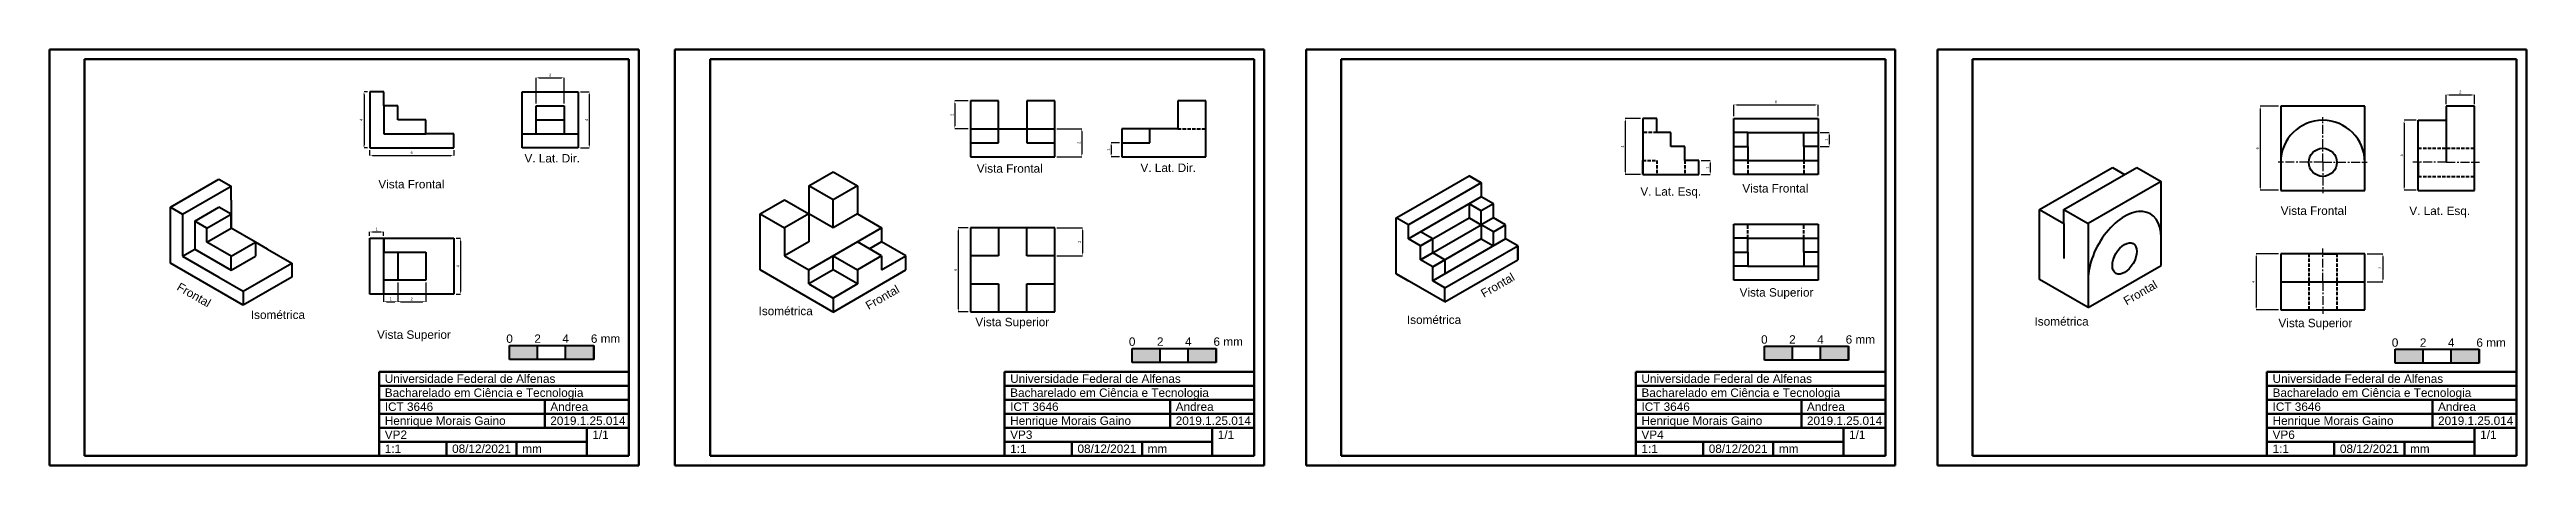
# Model space of a CAD drawing. Header units: centimetres. Extents: x 54 to 321, y 19 to 48.
# Drawn here: x 54.2 to 230.8, y 18.6 to 48.3 of the extents above; entities that cross this region are included whole.
import ezdxf
from ezdxf.enums import TextEntityAlignment as Align

# ---------------------------------------------------------------- set-up
doc = ezdxf.new("R2010")
doc.units = ezdxf.units.CM
doc.linetypes.add('ACAD_ISO02W100', pattern=[15, 12, -3])
doc.linetypes.add('CENTER', pattern=[50.8, 31.75, -6.35, 6.35, -6.35])
doc.layers.get('0').update_dxf_attribs({"lineweight": 50})
for name, color, linetype, lineweight in [('ARESTA', 6, 'Continuous', 40), ('ARESTA NV', 6, 'ACAD_ISO02W100', 40), ('COTAS', 1, 'Continuous', 15), ('EIXOS', 5, 'CENTER', 30), ('TEXTO', 4, 'Continuous', 30)]:
    doc.layers.add(name, color=color, linetype=linetype, lineweight=lineweight)
doc.styles.get("Standard").update_dxf_attribs({"font": 'arial.ttf'})
doc.styles.add('style1', font='arial.ttf', dxfattribs={"height": 0.6})
doc.styles.add('style1-5 cota', font='arial.ttf', dxfattribs={"height": 1})
doc.dimstyles.new('Copy of cota 1-5', dxfattribs={"dimtxt": 0.2, "dimasz": 0.2, "dimexe": 0, "dimexo": 0.1625, "dimgap": 0.1, "dimtad": 1, "dimtxsty": 'Standard', "dimcen": 0.09, "dimclrd": 256, "dimclre": 256, "dimclrt": 256, "dimadec": 0, "dimazin": 0, "dimtfac": 1, "dimtmove": 0, "dimatfit": 3, "dimfxl": 1, "dimarcsym": 0})

msp = doc.modelspace()

# ---------------------------------------------------------------- texts
at = {"layer": 'ARESTA', "style": 'style1'}
for s, p in [('0', (87.016, 27.194)), ('2', (89.016, 27.194)), ('4', (91.016, 27.194)), ('6 mm', (93.861, 27.194)), ('0', (131.403, 26.981)), ('2', (133.403, 26.981)), ('4', (135.403, 26.981)), ('6 mm', (138.248, 26.981)), ('0', (176.473, 27.135)), ('2', (178.473, 27.135)), ('4', (180.473, 27.135)), ('6 mm', (183.318, 27.135)), ('0', (221.438, 26.913)), ('2', (223.438, 26.913)), ('4', (225.438, 26.913)), ('6 mm', (228.283, 26.913))]:
    msp.add_text(s, height=0.6, dxfattribs=at).set_placement(p, align=Align.BOTTOM_CENTER)
at = {"layer": 'TEXTO', "style": 'style1'}
for s, p in [('Universidade Federal de Alfenas', (78.121, 25.115)), ('Universidade Federal de Alfenas', (122.707, 25.115)), ('Universidade Federal de Alfenas', (167.71, 25.115)), ('Universidade Federal de Alfenas', (212.705, 25.115)), ('Bacharelado em Ciência e Tecnologia', (78.121, 24.115)), ('ICT 3646', (78.121, 23.115)), ('Andrea', (89.921, 23.115)), ('Bacharelado em Ciência e Tecnologia', (122.707, 24.115)), ('ICT 3646', (122.707, 23.115)), ('Andrea', (134.507, 23.115)), ('Bacharelado em Ciência e Tecnologia', (167.71, 24.115)), ('ICT 3646', (167.71, 23.115)), ('Andrea', (179.51, 23.115)), ('Bacharelado em Ciência e Tecnologia', (212.705, 24.115)), ('ICT 3646', (212.705, 23.115)), ('Andrea', (224.505, 23.115)), ('Henrique Morais Gaino', (78.121, 22.115)), ('2019.1.25.014', (89.921, 22.115)), ('Henrique Morais Gaino', (122.707, 22.115)), ('2019.1.25.014', (134.507, 22.115)), ('Henrique Morais Gaino', (167.71, 22.115)), ('2019.1.25.014', (179.51, 22.115)), ('Henrique Morais Gaino', (212.705, 22.115)), ('2019.1.25.014', (224.505, 22.115)), ('VP2', (78.121, 21.115)), ('1:1', (78.121, 20.115)), ('08/12/2021', (82.921, 20.115)), ('mm', (87.921, 20.115)), ('1/1', (92.921, 21.115)), ('VP3', (122.707, 21.115)), ('1:1', (122.707, 20.115)), ('08/12/2021', (127.507, 20.115)), ('mm', (132.507, 20.115)), ('1/1', (137.507, 21.115)), ('VP4', (167.71, 21.115)), ('1:1', (167.71, 20.115)), ('08/12/2021', (172.51, 20.115)), ('mm', (177.51, 20.115)), ('1/1', (182.51, 21.115)), ('VP6', (212.705, 21.115)), ('1:1', (212.705, 20.115)), ('08/12/2021', (217.505, 20.115)), ('mm', (222.505, 20.115)), ('1/1', (227.505, 21.115))]:
    msp.add_text(s, height=0.6, dxfattribs=at).set_placement(p, align=Align.TOP_LEFT)
at = {"layer": 'TEXTO', "char_height": 0.6, "attachment_point": 1, "style": 'style1'}
for s, insert, width in [('V. Lat. Dir.', (88.08, 40.849), 4.25648), ('Vista Frontal', (77.664, 39), 4.91589), ('Vista Frontal', (120.323, 40.122), 4.91589), ('Vista Frontal', (174.903, 38.703), 4.91589), ('Vista Frontal', (213.285, 37.107), 4.91589), ('Vista Superior', (174.706, 31.274), 5.49222), ('Isométrica', (68.57, 29.677), 0.36801), ('Vista Superior', (77.57, 28.26), 5.49222), ('Isométrica', (104.768, 29.946), 0.36801), ('Vista Superior', (120.224, 29.161), 5.49222), ('Isométrica', (150.99, 29.322), 0.36801), ('Isométrica', (195.733, 29.203), 0.36801), ('Vista Superior', (213.123, 29.09), 5.49222)]:
    msp.add_mtext(s, dxfattribs=dict(at, insert=insert, width=width))
for s, insert in [('V. Lat. Dir.', (131.995, 40.171)), ('V. Lat. Esq.', (167.634, 38.479)), ('V. Lat. Esq.', (222.455, 37.098))]:
    msp.add_mtext(s, dxfattribs=dict(at, insert=insert))
at = {"layer": 'TEXTO', "char_height": 0.6, "width": 1.78103, "attachment_point": 1, "style": 'style1-5 cota'}
for insert, rotation in [((156.179, 31.1), 30), ((201.996, 30.564), 30), ((63.537, 31.709), 330), ((112.313, 30.233), 30)]:
    msp.add_mtext('Frontal', dxfattribs=dict(at, insert=insert, rotation=rotation))

# ---------------------------------------------------------------- blocks, each defined once
blk = doc.blocks.new('*D77')
at = {"layer": 'COTAS', "lineweight": -2, "transparency": 16777216}
for p, q in [((77.04, 41.13), (77.04, 40.75)), ((77.24, 40.75), (82.84, 40.75)), ((83.04, 41.13), (83.04, 40.75))]:
    blk.add_line(p, q, dxfattribs=at)
at = {"layer": 'COTAS', "transparency": 16777216}
for points in [[(77.24, 40.78), (77.24, 40.72), (77.04, 40.75)], [(82.84, 40.78), (82.84, 40.72), (83.04, 40.75)]]:
    blk.add_solid(points, dxfattribs=at)
at = {"layer": 'Defpoints', "color": 0, "transparency": 16777216}
for p in [(77.04, 41.29), (83.04, 41.29), (83.04, 40.75)]:
    blk.add_point(p, dxfattribs=at)
at = {"layer": 'COTAS', "transparency": 16777216, "insert": (80.04, 40.95), "char_height": 0.2, "attachment_point": 5}
blk.add_mtext('6', dxfattribs=at)
blk = doc.blocks.new('*D78')
at = {"layer": 'COTAS', "lineweight": -2, "transparency": 16777216}
for p, q in [((76.88, 45.29), (76.64, 45.29)), ((76.64, 45.09), (76.64, 41.49)), ((76.88, 41.29), (76.64, 41.29))]:
    blk.add_line(p, q, dxfattribs=at)
at = {"layer": 'COTAS', "transparency": 16777216}
for points in [[(76.6, 45.09), (76.67, 45.09), (76.64, 45.29)], [(76.6, 41.49), (76.67, 41.49), (76.64, 41.29)]]:
    blk.add_solid(points, dxfattribs=at)
at = {"layer": 'Defpoints', "color": 0, "transparency": 16777216}
for p in [(77.04, 45.29), (76.64, 41.29), (77.04, 41.29)]:
    blk.add_point(p, dxfattribs=at)
at = {"layer": 'COTAS', "transparency": 16777216, "insert": (76.44, 43.29), "char_height": 0.2, "attachment_point": 5, "rotation": 90}
blk.add_mtext('4', dxfattribs=at)
blk = doc.blocks.new('*D79')
at = {"layer": 'COTAS', "lineweight": -2, "transparency": 16777216}
for p, q in [((92.07, 45.29), (92.7, 45.29)), ((92.7, 45.09), (92.7, 41.49)), ((92.07, 41.29), (92.7, 41.29))]:
    blk.add_line(p, q, dxfattribs=at)
at = {"layer": 'COTAS', "transparency": 16777216}
for points in [[(92.66, 45.09), (92.73, 45.09), (92.7, 45.29)], [(92.66, 41.49), (92.73, 41.49), (92.7, 41.29)]]:
    blk.add_solid(points, dxfattribs=at)
at = {"layer": 'Defpoints', "color": 0, "transparency": 16777216}
for p in [(91.91, 45.29), (91.91, 41.29), (92.7, 41.29)]:
    blk.add_point(p, dxfattribs=at)
at = {"layer": 'COTAS', "transparency": 16777216, "insert": (92.5, 43.29), "char_height": 0.2, "attachment_point": 5, "rotation": 90}
blk.add_mtext('4', dxfattribs=at)
blk = doc.blocks.new('*D80')
at = {"layer": 'COTAS', "lineweight": -2, "transparency": 16777216}
for p, q in [((77.04, 35), (77.04, 35.29)), ((77.24, 35.29), (77.84, 35.29)), ((78.04, 35), (78.04, 35.29))]:
    blk.add_line(p, q, dxfattribs=at)
at = {"layer": 'COTAS', "transparency": 16777216}
for points in [[(77.24, 35.32), (77.24, 35.25), (77.04, 35.29)], [(77.84, 35.32), (77.84, 35.25), (78.04, 35.29)]]:
    blk.add_solid(points, dxfattribs=at)
at = {"layer": 'Defpoints', "color": 0, "transparency": 16777216}
for p in [(77.04, 34.84), (78.04, 35.29), (78.04, 34.84)]:
    blk.add_point(p, dxfattribs=at)
at = {"layer": 'COTAS', "transparency": 16777216, "insert": (77.54, 35.49), "char_height": 0.2, "attachment_point": 5}
blk.add_mtext('1', dxfattribs=at)
blk = doc.blocks.new('*D81')
at = {"layer": 'COTAS', "lineweight": -2, "transparency": 16777216}
for p, q in [((83.21, 34.84), (83.53, 34.84)), ((83.53, 34.64), (83.53, 31.04)), ((83.21, 30.84), (83.53, 30.84))]:
    blk.add_line(p, q, dxfattribs=at)
at = {"layer": 'COTAS', "transparency": 16777216}
for points in [[(83.49, 34.64), (83.56, 34.64), (83.53, 34.84)], [(83.49, 31.04), (83.56, 31.04), (83.53, 30.84)]]:
    blk.add_solid(points, dxfattribs=at)
at = {"layer": 'Defpoints', "color": 0, "transparency": 16777216}
for p in [(83.04, 34.84), (83.04, 30.84), (83.53, 30.84)]:
    blk.add_point(p, dxfattribs=at)
at = {"layer": 'COTAS', "transparency": 16777216, "insert": (83.33, 32.84), "char_height": 0.2, "attachment_point": 5, "rotation": 90}
blk.add_mtext('4', dxfattribs=at)
blk = doc.blocks.new('*D82')
at = {"layer": 'COTAS', "lineweight": -2, "transparency": 16777216}
for p, q in [((79.04, 31.68), (79.04, 30.31)), ((79.24, 30.31), (80.84, 30.31)), ((81.04, 31.68), (81.04, 30.31))]:
    blk.add_line(p, q, dxfattribs=at)
at = {"layer": 'COTAS', "transparency": 16777216}
for points in [[(79.24, 30.35), (79.24, 30.28), (79.04, 30.31)], [(80.84, 30.35), (80.84, 30.28), (81.04, 30.31)]]:
    blk.add_solid(points, dxfattribs=at)
at = {"layer": 'Defpoints', "color": 0, "transparency": 16777216}
for p in [(79.04, 31.84), (81.04, 31.84), (81.04, 30.31)]:
    blk.add_point(p, dxfattribs=at)
at = {"layer": 'COTAS', "transparency": 16777216, "insert": (80.04, 30.51), "char_height": 0.2, "attachment_point": 5}
blk.add_mtext('2', dxfattribs=at)
blk = doc.blocks.new('*D83')
at = {"layer": 'COTAS', "lineweight": -2, "transparency": 16777216}
for p, q in [((78.04, 31.68), (78.04, 30.31)), ((78.24, 30.31), (78.84, 30.31)), ((79.04, 31.68), (79.04, 30.31))]:
    blk.add_line(p, q, dxfattribs=at)
at = {"layer": 'COTAS', "transparency": 16777216}
for points in [[(78.24, 30.35), (78.24, 30.28), (78.04, 30.31)], [(78.84, 30.35), (78.84, 30.28), (79.04, 30.31)]]:
    blk.add_solid(points, dxfattribs=at)
at = {"layer": 'Defpoints', "color": 0, "transparency": 16777216}
for p in [(78.04, 31.84), (79.04, 31.84), (79.04, 30.31)]:
    blk.add_point(p, dxfattribs=at)
at = {"layer": 'COTAS', "transparency": 16777216, "insert": (78.54, 30.51), "char_height": 0.2, "attachment_point": 5}
blk.add_mtext('1', dxfattribs=at)
blk = doc.blocks.new('*D84')
at = {"layer": 'COTAS', "lineweight": -2, "transparency": 16777216}
for p, q in [((88.91, 44.46), (88.91, 46.29)), ((89.11, 46.29), (90.71, 46.29)), ((90.91, 44.46), (90.91, 46.29))]:
    blk.add_line(p, q, dxfattribs=at)
at = {"layer": 'COTAS', "transparency": 16777216}
for points in [[(89.11, 46.33), (89.11, 46.26), (88.91, 46.29)], [(90.71, 46.33), (90.71, 46.26), (90.91, 46.29)]]:
    blk.add_solid(points, dxfattribs=at)
at = {"layer": 'Defpoints', "color": 0, "transparency": 16777216}
for p in [(90.91, 46.29), (88.91, 44.29), (90.91, 44.29)]:
    blk.add_point(p, dxfattribs=at)
at = {"layer": 'COTAS', "transparency": 16777216, "insert": (89.91, 46.49), "char_height": 0.2, "attachment_point": 5}
blk.add_mtext('2', dxfattribs=at)
blk = doc.blocks.new('*D14')
at = {"layer": 'COTAS', "lineweight": -2, "transparency": 16777216}
for p, q in [((119.72, 35.59), (119.01, 35.59)), ((119.01, 35.39), (119.01, 29.79)), ((119.72, 29.59), (119.01, 29.59))]:
    blk.add_line(p, q, dxfattribs=at)
at = {"layer": 'COTAS', "transparency": 16777216}
for points in [[(118.97, 35.39), (119.04, 35.39), (119.01, 35.59)], [(118.97, 29.79), (119.04, 29.79), (119.01, 29.59)]]:
    blk.add_solid(points, dxfattribs=at)
at = {"layer": 'Defpoints', "color": 0, "transparency": 16777216}
for p in [(119.88, 35.59), (119.01, 29.59), (119.88, 29.59)]:
    blk.add_point(p, dxfattribs=at)
at = {"layer": 'COTAS', "transparency": 16777216, "insert": (118.81, 32.59), "char_height": 0.2, "attachment_point": 5, "rotation": 90}
blk.add_mtext('6', dxfattribs=at)
blk = doc.blocks.new('*D15')
at = {"layer": 'COTAS', "lineweight": -2, "transparency": 16777216}
for p, q in [((126.04, 35.59), (127.86, 35.59)), ((127.86, 35.39), (127.86, 33.79)), ((126.04, 33.59), (127.86, 33.59))]:
    blk.add_line(p, q, dxfattribs=at)
at = {"layer": 'COTAS', "transparency": 16777216}
for points in [[(127.82, 35.39), (127.89, 35.39), (127.86, 35.59)], [(127.82, 33.79), (127.89, 33.79), (127.86, 33.59)]]:
    blk.add_solid(points, dxfattribs=at)
at = {"layer": 'Defpoints', "color": 0, "transparency": 16777216}
for p in [(125.88, 35.59), (125.88, 33.59), (127.86, 33.59)]:
    blk.add_point(p, dxfattribs=at)
at = {"layer": 'COTAS', "transparency": 16777216, "insert": (127.66, 34.59), "char_height": 0.2, "attachment_point": 5, "rotation": 90}
blk.add_mtext('2', dxfattribs=at)
blk = doc.blocks.new('*D16')
at = {"layer": 'COTAS', "lineweight": -2, "transparency": 16777216}
for p, q in [((119.72, 44.66), (118.76, 44.66)), ((118.76, 44.46), (118.76, 42.86)), ((119.72, 42.66), (118.76, 42.66))]:
    blk.add_line(p, q, dxfattribs=at)
at = {"layer": 'COTAS', "transparency": 16777216}
for points in [[(118.73, 44.46), (118.79, 44.46), (118.76, 44.66)], [(118.73, 42.86), (118.79, 42.86), (118.76, 42.66)]]:
    blk.add_solid(points, dxfattribs=at)
at = {"layer": 'Defpoints', "color": 0, "transparency": 16777216}
for p in [(119.88, 44.66), (118.76, 42.66), (119.88, 42.66)]:
    blk.add_point(p, dxfattribs=at)
at = {"layer": 'COTAS', "transparency": 16777216, "insert": (118.56, 43.66), "char_height": 0.2, "attachment_point": 5, "rotation": 90}
blk.add_mtext('2', dxfattribs=at)
blk = doc.blocks.new('*D17')
at = {"layer": 'COTAS', "lineweight": -2, "transparency": 16777216}
for p, q in [((126.04, 42.66), (127.81, 42.66)), ((127.81, 42.46), (127.81, 40.86)), ((126.04, 40.66), (127.81, 40.66))]:
    blk.add_line(p, q, dxfattribs=at)
at = {"layer": 'COTAS', "transparency": 16777216}
for points in [[(127.78, 42.46), (127.85, 42.46), (127.81, 42.66)], [(127.78, 40.86), (127.85, 40.86), (127.81, 40.66)]]:
    blk.add_solid(points, dxfattribs=at)
at = {"layer": 'Defpoints', "color": 0, "transparency": 16777216}
for p in [(125.88, 42.66), (125.88, 40.66), (127.81, 40.66)]:
    blk.add_point(p, dxfattribs=at)
at = {"layer": 'COTAS', "transparency": 16777216, "insert": (127.61, 41.66), "char_height": 0.2, "attachment_point": 5, "rotation": 90}
blk.add_mtext('2', dxfattribs=at)
blk = doc.blocks.new('*D18')
at = {"layer": 'COTAS', "lineweight": -2, "transparency": 16777216}
for p, q in [((130.5, 41.66), (129.9, 41.66)), ((129.9, 41.46), (129.9, 40.86)), ((130.5, 40.66), (129.9, 40.66))]:
    blk.add_line(p, q, dxfattribs=at)
at = {"layer": 'COTAS', "transparency": 16777216}
for points in [[(129.87, 41.46), (129.94, 41.46), (129.9, 41.66)], [(129.87, 40.86), (129.94, 40.86), (129.9, 40.66)]]:
    blk.add_solid(points, dxfattribs=at)
at = {"layer": 'Defpoints', "color": 0, "transparency": 16777216}
for p in [(129.9, 40.66), (130.66, 41.66), (130.66, 40.66)]:
    blk.add_point(p, dxfattribs=at)
at = {"layer": 'COTAS', "transparency": 16777216, "insert": (129.7, 41.16), "char_height": 0.2, "attachment_point": 5, "rotation": 90}
blk.add_mtext('1', dxfattribs=at)
blk = doc.blocks.new('*D19')
at = {"layer": 'COTAS', "lineweight": -2, "transparency": 16777216}
for p, q in [((167.64, 43.39), (166.56, 43.39)), ((166.56, 43.19), (166.56, 39.59)), ((167.64, 39.39), (166.56, 39.39))]:
    blk.add_line(p, q, dxfattribs=at)
at = {"layer": 'COTAS', "transparency": 16777216}
for points in [[(166.52, 43.19), (166.59, 43.19), (166.56, 43.39)], [(166.52, 39.59), (166.59, 39.59), (166.56, 39.39)]]:
    blk.add_solid(points, dxfattribs=at)
at = {"layer": 'Defpoints', "color": 0, "transparency": 16777216}
for p in [(167.8, 43.39), (166.56, 39.39), (167.8, 39.39)]:
    blk.add_point(p, dxfattribs=at)
at = {"layer": 'COTAS', "transparency": 16777216, "insert": (166.36, 41.39), "char_height": 0.2, "attachment_point": 5, "rotation": 90}
blk.add_mtext('4', dxfattribs=at)
blk = doc.blocks.new('*D20')
at = {"layer": 'COTAS', "lineweight": -2, "transparency": 16777216}
for p, q in [((171.97, 40.39), (172.61, 40.39)), ((171.97, 39.39), (172.61, 39.39)), ((172.61, 40.19), (172.61, 39.59))]:
    blk.add_line(p, q, dxfattribs=at)
at = {"layer": 'COTAS', "transparency": 16777216}
for points in [[(172.58, 40.19), (172.65, 40.19), (172.61, 40.39)], [(172.58, 39.59), (172.65, 39.59), (172.61, 39.39)]]:
    blk.add_solid(points, dxfattribs=at)
at = {"layer": 'Defpoints', "color": 0, "transparency": 16777216}
for p in [(171.8, 40.39), (171.8, 39.39), (172.61, 39.39)]:
    blk.add_point(p, dxfattribs=at)
at = {"layer": 'COTAS', "transparency": 16777216, "insert": (172.41, 39.89), "char_height": 0.2, "attachment_point": 5, "rotation": 90}
blk.add_mtext('1', dxfattribs=at)
blk = doc.blocks.new('*D21')
at = {"layer": 'COTAS', "lineweight": -2, "transparency": 16777216}
for p, q in [((174.3, 43.56), (174.3, 44.36)), ((174.5, 44.36), (180.1, 44.36)), ((180.3, 43.56), (180.3, 44.36))]:
    blk.add_line(p, q, dxfattribs=at)
at = {"layer": 'COTAS', "transparency": 16777216}
for points in [[(174.5, 44.39), (174.5, 44.33), (174.3, 44.36)], [(180.1, 44.39), (180.1, 44.33), (180.3, 44.36)]]:
    blk.add_solid(points, dxfattribs=at)
at = {"layer": 'Defpoints', "color": 0, "transparency": 16777216}
for p in [(180.3, 44.36), (174.3, 43.39), (180.3, 43.39)]:
    blk.add_point(p, dxfattribs=at)
at = {"layer": 'COTAS', "transparency": 16777216, "insert": (177.3, 44.56), "char_height": 0.2, "attachment_point": 5}
blk.add_mtext('6', dxfattribs=at)
blk = doc.blocks.new('*D51')
at = {"layer": 'COTAS', "lineweight": -2, "transparency": 16777216}
for p, q in [((180.46, 42.39), (181.09, 42.39)), ((180.46, 41.39), (181.09, 41.39)), ((181.09, 42.19), (181.09, 41.59))]:
    blk.add_line(p, q, dxfattribs=at)
at = {"layer": 'COTAS', "transparency": 16777216}
for points in [[(181.06, 42.19), (181.13, 42.19), (181.09, 42.39)], [(181.06, 41.59), (181.13, 41.59), (181.09, 41.39)]]:
    blk.add_solid(points, dxfattribs=at)
at = {"layer": 'Defpoints', "color": 0, "transparency": 16777216}
for p in [(180.3, 42.39), (180.3, 41.39), (181.09, 41.39)]:
    blk.add_point(p, dxfattribs=at)
at = {"layer": 'COTAS', "transparency": 16777216, "insert": (180.89, 41.89), "char_height": 0.2, "attachment_point": 5, "rotation": 90}
blk.add_mtext('1', dxfattribs=at)
blk = doc.blocks.new('*D22')
at = {"layer": 'COTAS', "lineweight": -2, "transparency": 16777216}
for p, q in [((213.12, 33.73), (211.53, 33.73)), ((211.53, 33.53), (211.53, 29.93)), ((213.12, 29.73), (211.53, 29.73))]:
    blk.add_line(p, q, dxfattribs=at)
at = {"layer": 'COTAS', "transparency": 16777216}
for points in [[(211.5, 33.53), (211.57, 33.53), (211.53, 33.73)], [(211.5, 29.93), (211.57, 29.93), (211.53, 29.73)]]:
    blk.add_solid(points, dxfattribs=at)
at = {"layer": 'Defpoints', "color": 0, "transparency": 16777216}
for p in [(213.28, 33.73), (211.53, 29.73), (213.28, 29.73)]:
    blk.add_point(p, dxfattribs=at)
at = {"layer": 'COTAS', "transparency": 16777216, "insert": (211.33, 31.73), "char_height": 0.2, "attachment_point": 5, "rotation": 90}
blk.add_mtext('4', dxfattribs=at)
blk = doc.blocks.new('*D23')
at = {"layer": 'COTAS', "lineweight": -2, "transparency": 16777216}
for p, q in [((213.12, 44.26), (211.82, 44.26)), ((211.82, 44.06), (211.82, 38.46)), ((213.12, 38.26), (211.82, 38.26))]:
    blk.add_line(p, q, dxfattribs=at)
at = {"layer": 'COTAS', "transparency": 16777216}
for points in [[(211.79, 44.06), (211.86, 44.06), (211.82, 44.26)], [(211.79, 38.46), (211.86, 38.46), (211.82, 38.26)]]:
    blk.add_solid(points, dxfattribs=at)
at = {"layer": 'Defpoints', "color": 0, "transparency": 16777216}
for p in [(213.28, 44.26), (211.82, 38.26), (213.28, 38.26)]:
    blk.add_point(p, dxfattribs=at)
at = {"layer": 'COTAS', "transparency": 16777216, "insert": (211.62, 41.26), "char_height": 0.2, "attachment_point": 5, "rotation": 90}
blk.add_mtext('6', dxfattribs=at)
blk = doc.blocks.new('*D24')
at = {"layer": 'COTAS', "lineweight": -2, "transparency": 16777216}
for p, q in [((222.93, 43.26), (222.08, 43.26)), ((222.08, 43.06), (222.08, 38.46)), ((222.93, 38.26), (222.08, 38.26))]:
    blk.add_line(p, q, dxfattribs=at)
at = {"layer": 'COTAS', "transparency": 16777216}
for points in [[(222.05, 43.06), (222.11, 43.06), (222.08, 43.26)], [(222.05, 38.46), (222.11, 38.46), (222.08, 38.26)]]:
    blk.add_solid(points, dxfattribs=at)
at = {"layer": 'Defpoints', "color": 0, "transparency": 16777216}
for p in [(223.09, 43.26), (222.08, 38.26), (223.09, 38.26)]:
    blk.add_point(p, dxfattribs=at)
at = {"layer": 'COTAS', "transparency": 16777216, "insert": (221.88, 40.76), "char_height": 0.2, "attachment_point": 5, "rotation": 90}
blk.add_mtext('5', dxfattribs=at)
blk = doc.blocks.new('*D49')
at = {"layer": 'COTAS', "lineweight": -2, "transparency": 16777216}
for p, q in [((219.45, 33.73), (220.57, 33.73)), ((220.57, 33.53), (220.57, 31.93)), ((219.45, 31.73), (220.57, 31.73))]:
    blk.add_line(p, q, dxfattribs=at)
at = {"layer": 'COTAS', "transparency": 16777216}
for points in [[(220.54, 33.53), (220.6, 33.53), (220.57, 33.73)], [(220.54, 31.93), (220.6, 31.93), (220.57, 31.73)]]:
    blk.add_solid(points, dxfattribs=at)
at = {"layer": 'Defpoints', "color": 0, "transparency": 16777216}
for p in [(219.28, 33.73), (219.28, 31.73), (220.57, 31.73)]:
    blk.add_point(p, dxfattribs=at)
at = {"layer": 'COTAS', "transparency": 16777216, "insert": (220.37, 32.73), "char_height": 0.2, "attachment_point": 5, "rotation": 90}
blk.add_mtext('2', dxfattribs=at)
blk = doc.blocks.new('*D50')
at = {"layer": 'COTAS', "lineweight": -2, "transparency": 16777216}
for p, q in [((225.09, 44.42), (225.09, 45.07)), ((225.29, 45.07), (226.89, 45.07)), ((227.09, 44.42), (227.09, 45.07))]:
    blk.add_line(p, q, dxfattribs=at)
at = {"layer": 'COTAS', "transparency": 16777216}
for points in [[(225.29, 45.1), (225.29, 45.03), (225.09, 45.07)], [(226.89, 45.1), (226.89, 45.03), (227.09, 45.07)]]:
    blk.add_solid(points, dxfattribs=at)
at = {"layer": 'Defpoints', "color": 0, "transparency": 16777216}
for p in [(225.09, 44.26), (227.09, 45.07), (227.09, 44.26)]:
    blk.add_point(p, dxfattribs=at)
at = {"layer": 'COTAS', "transparency": 16777216, "insert": (226.09, 45.27), "char_height": 0.2, "attachment_point": 5}
blk.add_mtext('2', dxfattribs=at)

# ---------------------------------------------------------------- dimensions: what is measured, and where the dimension line sits
at = {"layer": 'COTAS', "transparency": 33554687}
for base, p1, p2, picture, middle in [((90.911, 46.292), (88.911, 44.295), (90.911, 44.295), '*D84', (89.911, 46.493)), ((83.044, 40.748), (77.044, 41.295), (83.044, 41.295), '*D77', (80.044, 40.95)), ((78.044, 35.287), (77.044, 34.839), (78.044, 34.839), '*D80', (77.544, 35.488)), ((79.044, 30.312), (78.044, 31.839), (79.044, 31.839), '*D83', (78.544, 30.512)), ((81.044, 30.312), (79.044, 31.839), (81.044, 31.839), '*D82', (80.044, 30.512))]:
    dim = msp.add_linear_dim(base=base, p1=p1, p2=p2, dimstyle='Copy of cota 1-5', dxfattribs=at)
    dim.commit()
    dim.dimension.update_dxf_attribs({"geometry": picture, "text_midpoint": middle})
for base, p1, p2, picture, middle in [((76.638, 41.295), (77.044, 45.295), (77.044, 41.295), '*D78', (76.438, 43.295)), ((92.697, 41.295), (91.911, 45.295), (91.911, 41.295), '*D79', (92.497, 43.295)), ((83.527, 30.839), (83.044, 34.839), (83.044, 30.839), '*D81', (83.327, 32.839))]:
    dim = msp.add_linear_dim(base=base, p1=p1, p2=p2, angle=90, dimstyle='Copy of cota 1-5', dxfattribs=at)
    dim.commit()
    dim.dimension.update_dxf_attribs({"geometry": picture, "text_midpoint": middle})
at = {"layer": 'COTAS'}
for base, p1, p2, picture, middle in [((118.762, 42.658), (119.882, 44.658), (119.882, 42.658), '*D16', (118.561, 43.658)), ((211.824, 38.259), (213.285, 44.259), (213.285, 38.259), '*D23', (211.622, 41.259)), ((127.815, 40.658), (125.882, 42.658), (125.882, 40.658), '*D17', (127.615, 41.658)), ((166.556, 39.394), (167.804, 43.394), (167.804, 39.394), '*D19', (166.356, 41.394)), ((181.094, 41.394), (180.299, 42.394), (180.299, 41.394), '*D51', (180.894, 41.894)), ((222.081, 38.259), (223.092, 43.259), (223.092, 38.259), '*D24', (221.879, 40.759)), ((129.904, 40.658), (130.663, 41.658), (130.663, 40.658), '*D18', (129.704, 41.158)), ((172.615, 39.394), (171.804, 40.394), (171.804, 39.394), '*D20', (172.415, 39.894)), ((119.007, 29.587), (119.882, 35.587), (119.882, 29.587), '*D14', (118.805, 32.587)), ((127.856, 33.587), (125.882, 35.587), (125.882, 33.587), '*D15', (127.655, 34.587)), ((211.533, 29.726), (213.285, 33.726), (213.285, 29.726), '*D22', (211.333, 31.726)), ((220.569, 31.726), (219.285, 33.726), (219.285, 31.726), '*D49', (220.368, 32.726))]:
    dim = msp.add_linear_dim(base=base, p1=p1, p2=p2, angle=90, dimstyle='Copy of cota 1-5', dxfattribs=at)
    dim.commit()
    dim.dimension.update_dxf_attribs({"geometry": picture, "text_midpoint": middle})
for base, p1, p2, picture, middle in [((180.299, 44.361), (174.299, 43.394), (180.299, 43.394), '*D21', (177.299, 44.563)), ((227.092, 45.066), (225.092, 44.259), (227.092, 44.259), '*D50', (226.092, 45.267))]:
    dim = msp.add_linear_dim(base=base, p1=p1, p2=p2, dimstyle='Copy of cota 1-5', dxfattribs=at)
    dim.commit()
    dim.dimension.update_dxf_attribs({"geometry": picture, "text_midpoint": middle})

# ---------------------------------------------------------------- hatches: boundary and pattern name
at = {"layer": 'ARESTA'}
h = msp.add_hatch(color=256, dxfattribs=at)
h.dxf.hatch_style = 1
h.paths.add_polyline_path([(89.016, 27.194), (87.016, 27.194), (87.016, 26.194), (89.016, 26.194)])
h.paths.add_polyline_path([(93.016, 27.194), (91.016, 27.194), (91.016, 26.194), (93.016, 26.194)])
h = msp.add_hatch(color=256, dxfattribs=at)
h.dxf.hatch_style = 1
h.paths.add_polyline_path([(131.403, 26.981), (131.403, 25.981), (133.403, 25.981), (133.403, 26.981)])
h.paths.add_polyline_path([(135.403, 26.981), (135.403, 25.981), (137.403, 25.981), (137.403, 26.981)])
h = msp.add_hatch(color=256, dxfattribs=at)
h.dxf.hatch_style = 1
h.paths.add_polyline_path([(176.473, 27.135), (176.473, 26.135), (178.473, 26.135), (178.473, 27.135)])
h.paths.add_polyline_path([(180.473, 27.135), (180.473, 26.135), (182.473, 26.135), (182.473, 27.135)])
h = msp.add_hatch(color=256, dxfattribs=at)
h.dxf.hatch_style = 1
h.paths.add_polyline_path([(221.438, 26.913), (221.438, 25.913), (223.438, 25.913), (223.438, 26.913)])
h.paths.add_polyline_path([(225.438, 26.913), (225.438, 25.913), (227.438, 25.913), (227.438, 26.913)])

# ---------------------------------------------------------------- linework, layer by layer
for p, q in [((54.221, 18.615), (54.221, 48.315)), ((54.221, 48.315), (96.221, 48.315)), ((96.221, 48.315), (96.221, 18.615)), ((98.807, 18.615), (98.807, 48.315)), ((98.807, 48.315), (140.807, 48.315)), ((140.807, 48.315), (140.807, 18.615)), ((143.81, 18.615), (143.81, 48.315)), ((143.81, 48.315), (185.81, 48.315)), ((185.81, 48.315), (185.81, 18.615)), ((188.805, 18.615), (188.805, 48.315)), ((188.805, 48.315), (230.805, 48.315)), ((230.805, 48.315), (230.805, 18.615)), ((56.721, 19.315), (56.721, 47.615)), ((56.721, 47.615), (95.521, 47.615)), ((95.521, 47.615), (95.521, 19.315)), ((101.307, 19.315), (101.307, 47.615)), ((101.307, 47.615), (140.107, 47.615)), ((140.107, 47.615), (140.107, 19.315)), ((146.31, 19.315), (146.31, 47.615)), ((146.31, 47.615), (185.11, 47.615)), ((185.11, 47.615), (185.11, 19.315)), ((191.305, 19.315), (191.305, 47.615)), ((191.305, 47.615), (230.105, 47.615)), ((230.105, 47.615), (230.105, 19.315)), ((77.721, 19.315), (77.721, 25.315)), ((77.721, 25.315), (95.521, 25.315)), ((95.521, 25.315), (95.521, 19.315)), ((122.307, 19.315), (122.307, 25.315)), ((122.307, 25.315), (140.107, 25.315)), ((140.107, 25.315), (140.107, 19.315)), ((167.31, 19.315), (167.31, 25.315)), ((167.31, 25.315), (185.11, 25.315)), ((185.11, 25.315), (185.11, 19.315)), ((212.305, 19.315), (212.305, 25.315)), ((212.305, 25.315), (230.105, 25.315)), ((230.105, 25.315), (230.105, 19.315)), ((77.721, 24.315), (95.521, 24.315)), ((77.721, 23.315), (95.521, 23.315)), ((89.521, 23.315), (89.521, 21.315)), ((122.307, 24.315), (140.107, 24.315)), ((122.307, 23.315), (140.107, 23.315)), ((134.107, 23.315), (134.107, 21.315)), ((167.31, 24.315), (185.11, 24.315)), ((167.31, 23.315), (185.11, 23.315)), ((179.11, 23.315), (179.11, 21.315)), ((212.305, 24.315), (230.105, 24.315)), ((212.305, 23.315), (230.105, 23.315)), ((224.105, 23.315), (224.105, 21.315)), ((77.721, 22.315), (95.521, 22.315)), ((77.721, 21.315), (95.521, 21.315)), ((92.521, 21.315), (92.521, 19.315)), ((122.307, 22.315), (140.107, 22.315)), ((122.307, 21.315), (140.107, 21.315)), ((137.107, 21.315), (137.107, 19.315)), ((167.31, 22.315), (185.11, 22.315)), ((167.31, 21.315), (185.11, 21.315)), ((182.11, 21.315), (182.11, 19.315)), ((212.305, 22.315), (230.105, 22.315)), ((212.305, 21.315), (230.105, 21.315)), ((227.105, 21.315), (227.105, 19.315)), ((77.721, 20.315), (92.521, 20.315)), ((82.521, 20.315), (82.521, 19.315)), ((87.521, 20.315), (87.521, 19.315)), ((122.307, 20.315), (137.107, 20.315)), ((127.107, 20.315), (127.107, 19.315)), ((132.107, 20.315), (132.107, 19.315)), ((167.31, 20.315), (182.11, 20.315)), ((172.11, 20.315), (172.11, 19.315)), ((177.11, 20.315), (177.11, 19.315)), ((212.305, 20.315), (227.105, 20.315)), ((217.105, 20.315), (217.105, 19.315)), ((222.105, 20.315), (222.105, 19.315)), ((96.221, 18.615), (54.221, 18.615)), ((95.521, 19.315), (56.721, 19.315)), ((95.521, 19.315), (77.721, 19.315)), ((77.721, 19.315), (95.521, 19.315)), ((140.807, 18.615), (98.807, 18.615)), ((140.107, 19.315), (101.307, 19.315)), ((140.107, 19.315), (122.307, 19.315)), ((122.307, 19.315), (140.107, 19.315)), ((185.81, 18.615), (143.81, 18.615)), ((185.11, 19.315), (146.31, 19.315)), ((185.11, 19.315), (167.31, 19.315)), ((167.31, 19.315), (185.11, 19.315)), ((230.805, 18.615), (188.805, 18.615)), ((230.105, 19.315), (191.305, 19.315)), ((230.105, 19.315), (212.305, 19.315)), ((212.305, 19.315), (230.105, 19.315))]:
    msp.add_line(p, q)
for p, q in [((77.044, 45.295), (77.044, 41.295)), ((78.044, 45.295), (77.044, 45.295)), ((78.044, 44.295), (78.044, 45.295)), ((79.044, 44.295), (78.044, 44.295)), ((78.044, 44.295), (78.044, 42.295)), ((79.044, 43.295), (79.044, 44.295)), ((87.911, 41.295), (87.911, 45.295)), ((87.911, 45.295), (91.911, 45.295)), ((88.911, 42.295), (88.911, 44.295)), ((88.911, 44.295), (90.911, 44.295)), ((90.911, 44.295), (90.911, 42.295)), ((91.911, 45.295), (91.911, 41.295)), ((119.882, 44.658), (119.882, 40.658)), ((121.882, 44.658), (119.882, 44.658)), ((121.882, 41.658), (121.882, 44.658)), ((125.882, 44.658), (123.882, 44.658)), ((123.882, 44.658), (123.882, 42.658)), ((125.882, 40.658), (125.882, 44.658)), ((136.663, 44.658), (134.663, 44.658)), ((134.663, 44.658), (134.663, 42.658)), ((136.663, 40.658), (136.663, 44.658)), ((213.285, 44.259), (213.285, 38.259)), ((219.285, 44.259), (213.285, 44.259)), ((219.285, 38.259), (219.285, 44.259)), ((227.092, 44.259), (225.092, 44.259)), ((225.092, 44.259), (225.092, 40.259)), ((227.092, 38.259), (227.092, 44.259)), ((81.044, 43.295), (79.044, 43.295)), ((81.044, 42.295), (81.044, 43.295)), ((88.911, 43.295), (90.911, 43.295)), ((119.882, 42.658), (121.882, 42.658)), ((121.882, 42.658), (123.882, 42.658)), ((123.882, 42.658), (123.882, 41.658)), ((123.882, 42.658), (125.882, 42.658)), ((134.663, 42.658), (130.663, 42.658)), ((130.663, 42.658), (130.663, 40.658)), ((130.663, 42.658), (130.663, 41.658)), ((132.663, 41.658), (132.663, 42.658)), ((167.804, 43.394), (167.804, 39.394)), ((168.804, 43.394), (167.804, 43.394)), ((168.804, 42.394), (168.804, 43.394)), ((169.804, 42.394), (168.804, 42.394)), ((169.804, 41.394), (169.804, 42.394)), ((174.299, 43.394), (180.299, 43.394)), ((174.299, 39.394), (174.299, 43.394)), ((175.299, 42.394), (174.299, 42.394)), ((175.299, 41.394), (175.299, 42.394)), ((175.299, 42.394), (179.299, 42.394)), ((179.299, 41.394), (179.299, 42.394)), ((179.299, 42.394), (180.299, 42.394)), ((180.299, 43.394), (180.299, 39.394)), ((223.092, 38.259), (223.092, 43.259)), ((223.092, 43.259), (225.092, 43.259)), ((77.044, 41.295), (83.044, 41.295)), ((78.044, 42.295), (81.044, 42.295)), ((83.044, 42.295), (81.044, 42.295)), ((83.044, 41.295), (83.044, 42.295)), ((87.911, 41.295), (87.911, 42.295)), ((87.911, 42.295), (91.911, 42.295)), ((87.911, 42.295), (88.911, 42.295)), ((91.911, 41.295), (87.911, 41.295)), ((119.882, 41.658), (121.882, 41.658)), ((119.882, 40.658), (125.882, 40.658)), ((123.882, 41.658), (125.882, 41.658)), ((130.663, 41.658), (132.663, 41.658)), ((130.663, 40.658), (136.663, 40.658)), ((170.804, 41.394), (169.804, 41.394)), ((170.804, 40.394), (170.804, 41.394)), ((174.299, 41.394), (175.299, 41.394)), ((175.299, 41.394), (175.299, 40.394)), ((180.299, 41.394), (179.299, 41.394)), ((179.299, 41.394), (179.299, 40.394)), ((62.835, 37.052), (66.299, 39.052)), ((66.299, 39.052), (67.165, 38.552)), ((108.348, 38.574), (110.08, 39.574)), ((110.08, 39.574), (111.812, 38.574)), ((151.096, 36.8), (155.426, 39.3)), ((155.426, 39.3), (156.292, 38.8)), ((156.292, 38.8), (155.426, 39.3)), ((167.804, 39.394), (171.804, 39.394)), ((171.804, 40.394), (170.804, 40.394)), ((171.804, 39.394), (171.804, 40.394)), ((175.299, 40.394), (174.299, 40.394)), ((180.299, 39.394), (174.299, 39.394)), ((175.299, 40.394), (179.299, 40.394)), ((179.299, 40.394), (180.299, 40.394)), ((196.09, 36.895), (201.287, 39.895)), ((197.822, 36.895), (203.019, 39.895)), ((204.751, 38.895), (199.555, 35.895)), ((201.287, 39.895), (202.153, 39.395)), ((203.019, 39.895), (204.751, 38.895)), ((204.751, 32.895), (204.751, 38.895)), ((63.701, 36.552), (67.165, 38.552)), ((67.165, 37.552), (67.165, 38.552)), ((67.165, 37.552), (67.165, 35.552)), ((104.884, 36.574), (106.616, 37.574)), ((106.616, 37.574), (108.348, 36.574)), ((110.08, 37.574), (108.348, 38.574)), ((108.348, 38.574), (108.348, 36.574)), ((111.812, 38.574), (110.08, 37.574)), ((110.08, 35.574), (110.08, 37.574)), ((111.812, 38.574), (111.812, 36.574)), ((156.292, 38.8), (151.096, 35.8)), ((156.292, 37.8), (151.096, 34.8)), ((156.292, 36.8), (155.426, 37.3)), ((155.426, 37.3), (155.426, 36.3)), ((156.292, 38.8), (156.292, 37.8)), ((157.158, 37.3), (156.292, 37.8)), ((157.158, 37.3), (156.292, 37.8)), ((157.158, 37.3), (156.292, 36.8)), ((157.158, 36.3), (157.158, 37.3)), ((213.285, 38.259), (219.285, 38.259)), ((223.092, 38.259), (227.092, 38.259)), ((62.835, 33.052), (62.835, 37.052)), ((62.835, 37.052), (63.701, 36.552)), ((63.701, 36.552), (63.701, 35.552)), ((63.701, 35.552), (63.701, 33.552)), ((64.567, 36.052), (66.299, 37.052)), ((65.433, 35.552), (64.567, 36.052)), ((64.567, 36.052), (64.567, 34.052)), ((65.433, 35.552), (67.165, 36.552)), ((65.433, 34.552), (67.165, 35.552)), ((65.433, 34.552), (65.433, 35.552)), ((67.165, 36.552), (66.299, 37.052)), ((67.165, 35.552), (67.165, 36.552)), ((68.897, 34.552), (67.165, 35.552)), ((104.884, 32.574), (104.884, 36.574)), ((104.884, 32.574), (104.884, 36.574)), ((104.884, 36.574), (106.616, 35.574)), ((108.348, 36.574), (106.616, 35.574)), ((106.616, 35.574), (106.616, 33.574)), ((108.348, 36.574), (108.348, 34.574)), ((110.08, 35.574), (108.348, 36.574)), ((108.348, 32.574), (113.544, 35.574)), ((111.812, 36.574), (110.08, 35.574)), ((111.812, 36.574), (113.544, 35.574)), ((113.544, 35.574), (113.544, 34.574)), ((121.882, 35.587), (119.882, 35.587)), ((119.882, 35.587), (119.882, 33.587)), ((123.882, 35.587), (121.882, 35.587)), ((121.882, 35.587), (121.882, 33.587)), ((123.882, 33.587), (123.882, 35.587)), ((125.882, 35.587), (123.882, 35.587)), ((125.882, 33.587), (125.882, 35.587)), ((150.229, 36.3), (151.096, 36.8)), ((150.229, 32.3), (150.229, 36.3)), ((151.096, 35.8), (150.229, 36.3)), ((151.096, 34.8), (151.096, 35.8)), ((151.962, 34.3), (155.426, 36.3)), ((151.962, 33.3), (156.292, 35.8)), ((155.426, 36.3), (156.292, 35.8)), ((156.292, 35.8), (156.292, 36.8)), ((157.158, 36.3), (156.292, 35.8)), ((157.158, 35.3), (156.292, 35.8)), ((156.292, 35.8), (156.292, 34.8)), ((158.024, 35.8), (157.158, 36.3)), ((157.158, 35.3), (158.024, 35.8)), ((158.024, 34.8), (158.024, 35.8)), ((174.299, 35.841), (180.299, 35.841)), ((174.299, 31.841), (174.299, 35.841)), ((180.299, 35.841), (180.299, 31.841)), ((196.09, 31.895), (196.09, 36.895)), ((196.09, 36.895), (197.822, 35.895)), ((197.822, 35.895), (197.822, 36.895)), ((197.822, 36.895), (199.555, 35.895)), ((199.555, 35.895), (199.555, 29.895)), ((63.701, 33.552), (64.567, 34.052)), ((63.701, 33.552), (66.299, 32.052)), ((64.567, 34.052), (67.165, 32.552)), ((67.165, 33.552), (65.433, 34.552)), ((67.165, 33.552), (68.897, 34.552)), ((67.165, 32.552), (68.897, 33.552)), ((67.165, 32.552), (67.165, 33.552)), ((68.897, 34.552), (68.897, 33.552)), ((69.763, 34.052), (68.897, 34.552)), ((69.763, 34.052), (71.495, 33.052)), ((77.044, 34.839), (83.044, 34.839)), ((77.044, 30.839), (77.044, 34.839)), ((78.044, 30.839), (78.044, 34.839)), ((78.044, 34.839), (78.044, 33.839)), ((78.044, 33.839), (79.044, 33.839)), ((79.044, 33.839), (79.044, 31.839)), ((79.044, 33.839), (81.044, 33.839)), ((81.044, 33.839), (81.044, 31.839)), ((83.044, 34.839), (83.044, 30.839)), ((108.348, 34.574), (106.616, 33.574)), ((106.616, 33.574), (108.348, 32.574)), ((110.08, 32.574), (110.08, 33.574)), ((110.08, 33.574), (111.812, 32.574)), ((113.544, 33.574), (111.812, 34.574)), ((113.544, 33.574), (111.812, 32.574)), ((113.544, 34.574), (112.678, 34.074)), ((115.276, 33.574), (113.544, 34.574)), ((113.544, 33.574), (113.544, 32.574)), ((113.544, 32.574), (115.276, 33.574)), ((115.276, 32.574), (115.276, 33.574)), ((119.882, 33.587), (119.882, 31.587)), ((121.882, 33.587), (119.882, 33.587)), ((125.882, 33.587), (123.882, 33.587)), ((125.882, 31.587), (125.882, 33.587)), ((151.962, 34.3), (151.096, 34.8)), ((152.828, 34.8), (151.962, 35.3)), ((152.828, 34.8), (151.962, 34.3)), ((151.962, 33.3), (151.962, 34.3)), ((152.828, 33.8), (151.962, 33.3)), ((158.024, 34.8), (152.828, 31.8)), ((152.828, 33.8), (152.828, 34.8)), ((156.292, 34.8), (152.828, 32.8)), ((153.694, 33.3), (152.828, 33.8)), ((153.694, 31.3), (158.89, 34.3)), ((156.292, 34.8), (157.158, 34.3)), ((157.158, 34.3), (157.158, 35.3)), ((158.89, 34.3), (158.024, 34.8)), ((158.89, 34.3), (158.024, 34.8)), ((158.89, 34.3), (158.89, 33.3)), ((158.89, 33.3), (158.89, 34.3)), ((175.299, 34.841), (174.299, 34.841)), ((174.299, 33.841), (175.299, 33.841)), ((175.299, 33.841), (175.299, 34.841)), ((175.299, 34.841), (179.299, 34.841)), ((175.299, 33.841), (175.299, 32.841)), ((179.299, 33.841), (179.299, 34.841)), ((179.299, 34.841), (180.299, 34.841)), ((180.299, 33.841), (179.299, 33.841)), ((179.299, 33.841), (179.299, 32.841)), ((213.285, 33.726), (213.285, 29.726)), ((219.285, 33.726), (213.285, 33.726)), ((219.285, 29.726), (219.285, 33.726)), ((68.031, 30.052), (62.835, 33.052)), ((66.299, 32.052), (68.031, 31.052)), ((68.031, 31.052), (71.495, 33.052)), ((71.495, 32.052), (68.031, 30.052)), ((71.495, 33.052), (71.495, 32.052)), ((79.044, 31.839), (78.044, 31.839)), ((81.044, 31.839), (79.044, 31.839)), ((110.08, 29.574), (104.884, 32.574)), ((110.08, 32.574), (108.348, 31.574)), ((108.348, 31.574), (108.348, 32.574)), ((110.08, 29.574), (115.276, 32.574)), ((111.812, 31.574), (110.08, 32.574)), ((111.812, 32.574), (111.812, 31.574)), ((153.694, 30.3), (150.229, 32.3)), ((150.229, 32.3), (151.096, 31.8)), ((152.828, 32.8), (151.962, 33.3)), ((152.828, 32.8), (153.694, 33.3)), ((152.828, 31.8), (152.828, 32.8)), ((153.694, 31.3), (152.828, 31.8)), ((153.694, 30.3), (158.89, 33.3)), ((153.694, 33.3), (153.694, 32.3)), ((175.299, 32.841), (174.299, 32.841)), ((180.299, 31.841), (174.299, 31.841)), ((175.299, 32.841), (179.299, 32.841)), ((179.299, 32.841), (180.299, 32.841)), ((199.555, 29.895), (196.09, 31.895)), ((199.555, 29.895), (204.751, 32.895)), ((68.031, 31.052), (68.031, 30.052)), ((83.044, 30.839), (77.044, 30.839)), ((108.348, 31.574), (110.08, 30.574)), ((111.812, 31.574), (110.08, 30.574)), ((110.08, 30.574), (110.08, 29.574)), ((119.882, 31.587), (121.882, 31.587)), ((119.882, 31.587), (119.882, 29.587)), ((121.882, 31.587), (121.882, 29.587)), ((123.882, 29.587), (123.882, 31.587)), ((123.882, 31.587), (125.882, 31.587)), ((125.882, 29.587), (125.882, 31.587)), ((153.694, 30.3), (153.694, 31.3)), ((213.285, 31.726), (219.285, 31.726)), ((119.882, 29.587), (121.882, 29.587)), ((121.882, 29.587), (123.882, 29.587)), ((123.882, 29.587), (125.882, 29.587)), ((213.285, 29.726), (219.285, 29.726)), ((87.016, 26.194), (87.016, 27.194)), ((87.016, 27.194), (89.016, 27.194)), ((89.016, 27.194), (91.016, 27.194)), ((89.016, 26.194), (89.016, 27.194)), ((91.016, 27.194), (93.016, 27.194)), ((91.016, 26.194), (91.016, 27.194)), ((93.016, 27.194), (93.016, 26.194)), ((93.016, 26.194), (93.016, 27.194)), ((131.403, 25.981), (131.403, 26.981)), ((131.403, 26.981), (133.403, 26.981)), ((133.403, 26.981), (135.403, 26.981)), ((133.403, 25.981), (133.403, 26.981)), ((135.403, 26.981), (137.403, 26.981)), ((135.403, 25.981), (135.403, 26.981)), ((137.403, 26.981), (137.403, 25.981)), ((137.403, 25.981), (137.403, 26.981)), ((176.473, 26.135), (176.473, 27.135)), ((176.473, 27.135), (178.473, 27.135)), ((178.473, 27.135), (180.473, 27.135)), ((178.473, 26.135), (178.473, 27.135)), ((180.473, 27.135), (182.473, 27.135)), ((180.473, 26.135), (180.473, 27.135)), ((182.473, 27.135), (182.473, 26.135)), ((182.473, 26.135), (182.473, 27.135)), ((221.438, 25.913), (221.438, 26.913)), ((221.438, 26.913), (223.438, 26.913)), ((223.438, 26.913), (225.438, 26.913)), ((223.438, 25.913), (223.438, 26.913)), ((225.438, 26.913), (227.438, 26.913)), ((225.438, 25.913), (225.438, 26.913)), ((227.438, 26.913), (227.438, 25.913)), ((227.438, 25.913), (227.438, 26.913)), ((93.016, 26.194), (87.016, 26.194)), ((137.403, 25.981), (131.403, 25.981)), ((182.473, 26.135), (176.473, 26.135)), ((227.438, 25.913), (221.438, 25.913))]:
    msp.add_line(p, q, dxfattribs=at)
at = {"layer": 'ARESTA', "transparency": 33554687}
msp.add_line((197.822, 35.895), (197.822, 33.395), dxfattribs=at)
at = {"layer": 'ARESTA'}
msp.add_circle((216.285, 40.259), 1, dxfattribs=at)
msp.add_arc((216.285, 40.259), 3, 0, 180, dxfattribs=at)
msp.add_ellipse((202.153, 33.395), major_axis=(-1.837, -3.182), ratio=0.5773503, start_param=8.6393798, end_param=11.7809725, dxfattribs=at)
msp.add_ellipse((202.153, 33.395), major_axis=(-0.612, -1.061), ratio=0.5773503, dxfattribs=at)
at = {"layer": 'ARESTA NV', "ltscale": 0.02, "transparency": 33554687}
for p, q in [((134.663, 42.658), (136.663, 42.658)), ((168.804, 42.394), (167.804, 42.394)), ((223.092, 41.259), (227.092, 41.259)), ((167.804, 40.394), (168.804, 40.394)), ((168.804, 40.394), (168.804, 39.394)), ((170.804, 40.394), (170.804, 39.394)), ((175.299, 40.394), (175.299, 39.394)), ((179.299, 40.394), (179.299, 39.394)), ((223.092, 39.259), (227.092, 39.259)), ((175.299, 34.841), (175.299, 35.841)), ((179.299, 34.841), (179.299, 35.841)), ((215.285, 33.726), (215.285, 29.726)), ((217.285, 33.726), (217.285, 29.726))]:
    msp.add_line(p, q, dxfattribs=at)
at = {"layer": 'ARESTA NV', "transparency": 33554687}
for p, q in [((223.092, 40.259), (223.092, 41.259)), ((223.092, 40.259), (223.092, 39.259)), ((216.785, 33.726), (215.785, 33.726)), ((216.285, 33.726), (217.285, 33.726))]:
    msp.add_line(p, q, dxfattribs=at)
at = {"layer": 'ARESTA NV'}
msp.add_line((167.804, 39.394), (167.804, 40.394), dxfattribs=at)
at = {"layer": 'EIXOS', "ltscale": 0.02, "transparency": 33554687}
for p, q in [((216.285, 40.259), (216.285, 43.486)), ((216.285, 40.259), (213.094, 40.259)), ((216.285, 40.259), (219.442, 40.259)), ((216.285, 40.259), (216.285, 38.052)), ((225.092, 40.259), (222.708, 40.259)), ((225.092, 40.259), (227.467, 40.259)), ((216.285, 31.726), (216.285, 34.117)), ((216.285, 31.726), (216.285, 29.436))]:
    msp.add_line(p, q, dxfattribs=at)

msp.set_redraw_order([(e.dxf.handle, doc.entitydb.next_handle()) for e in msp.query("TEXT MTEXT ATTDEF DIMENSION ARC_DIMENSION")])  # texts and dimensions are drawn at this point

doc.saveas('drawing.dxf')
